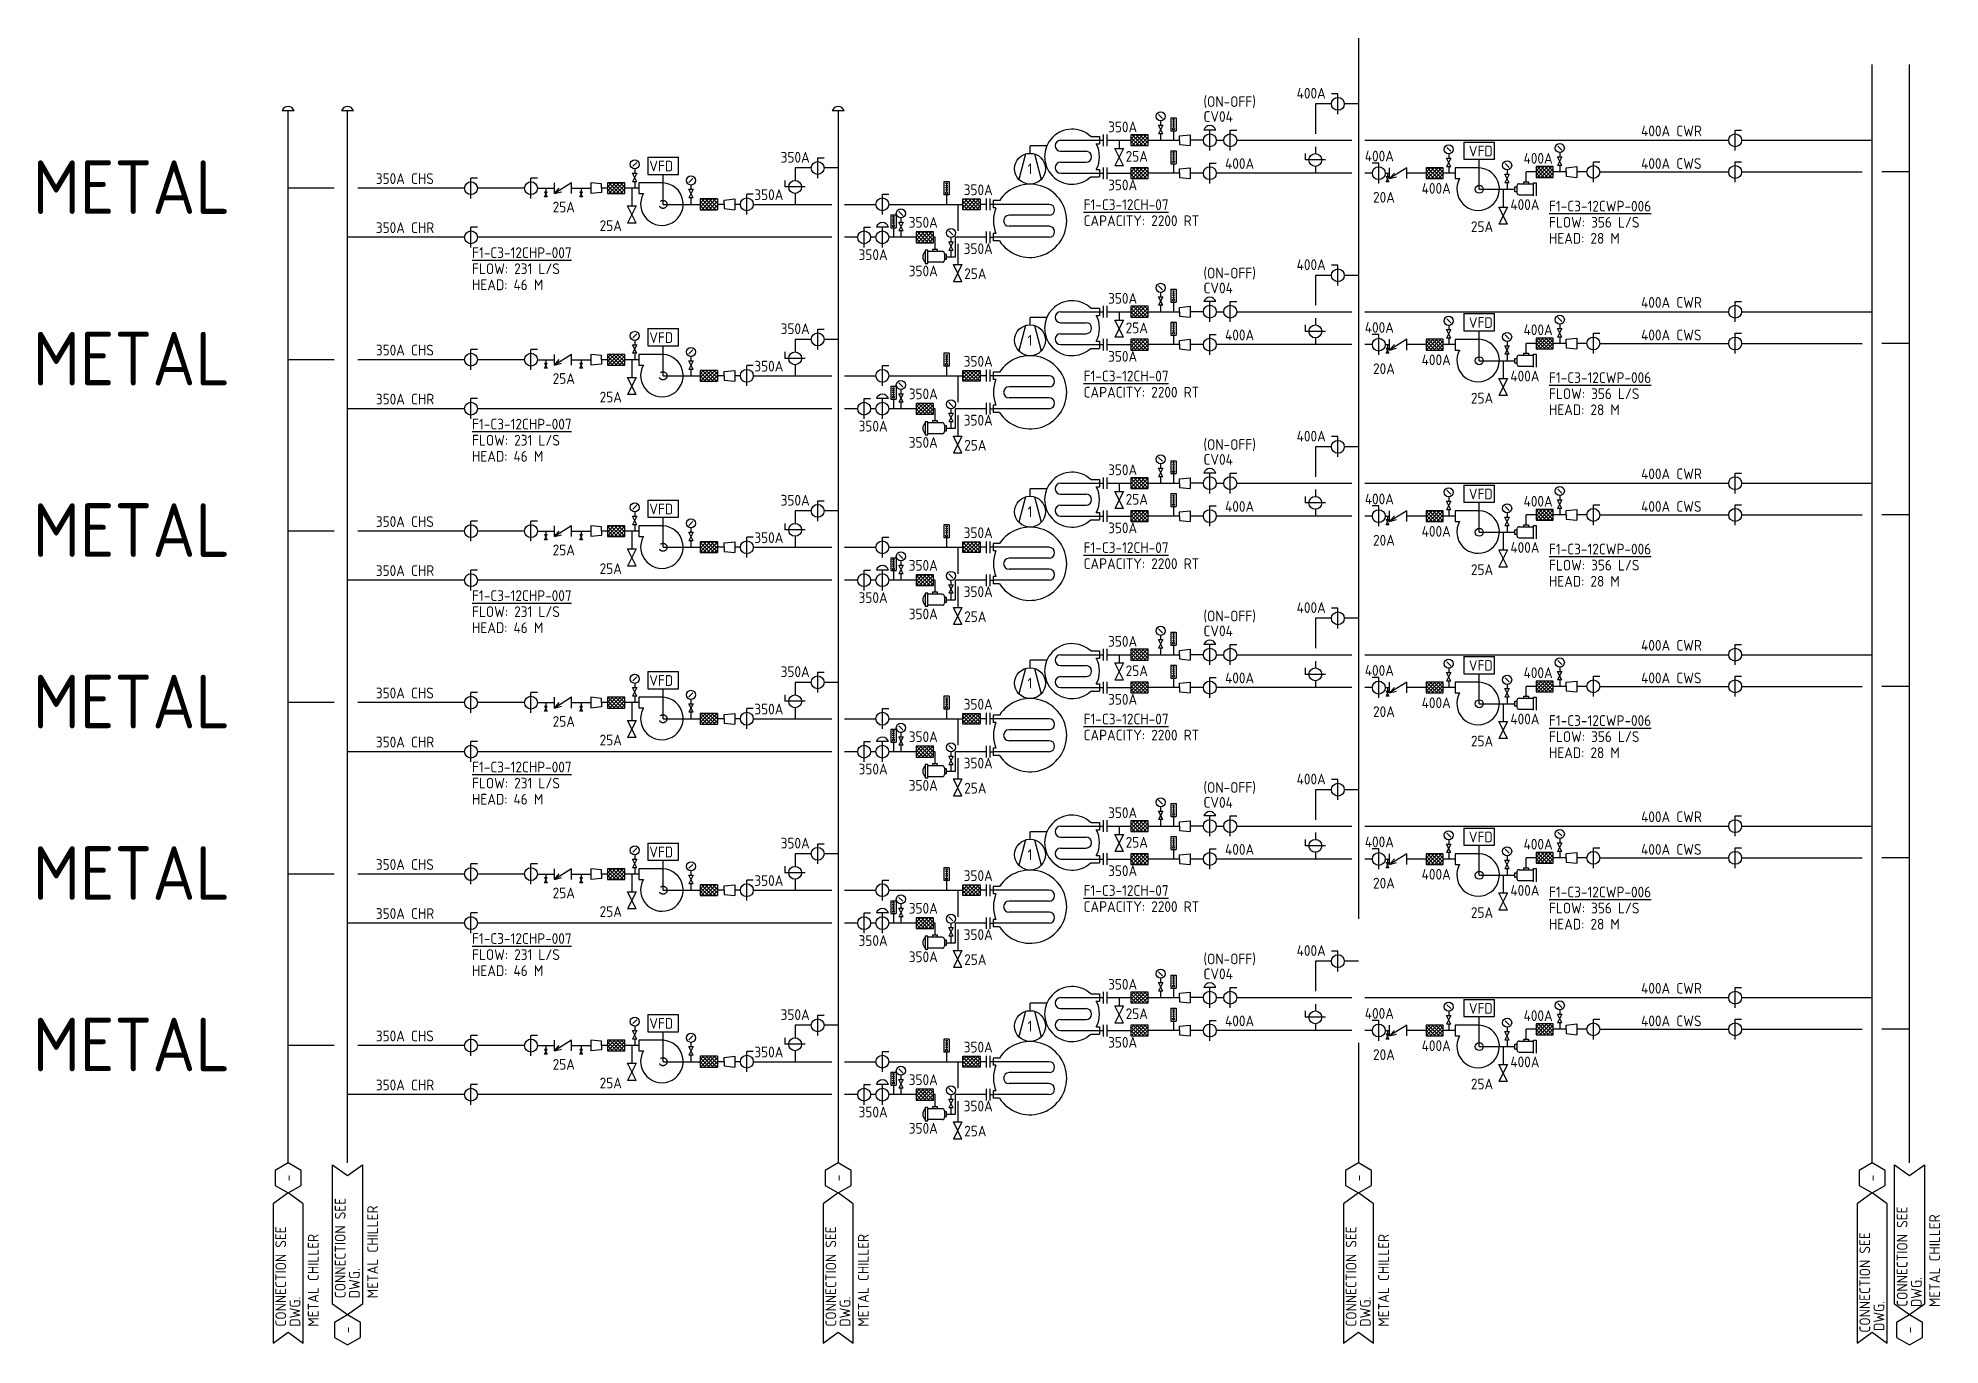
# Model space of a CAD drawing. Header units: millimetres. Extents: x 94 to 1762, y -982 to 1408.
# Drawn here: x 1318.5 to 1762.3, y 1001.8 to 1306.7 of the extents above; entities that cross this region are included whole.
import ezdxf
from ezdxf.enums import TextEntityAlignment as Align

# ---------------------------------------------------------------- set-up
doc = ezdxf.new("R2010")
doc.units = ezdxf.units.MM
doc.header["$LTSCALE"] = 10
doc.linetypes.add('HIDDEN', pattern=[0.375, 0.25, -0.125])
for name, color, linetype in [('DETL-TXT', 4, 'Continuous'), ('M-CWTR-9PIPE-R', 110, 'Continuous'), ('M-CWTR-9PIPE-S', 200, 'Continuous'), ('M-CWTR-COND', 6, 'Continuous'), ('M-CWTR-PIPE-R', 110, 'Continuous'), ('M-CWTR-PIPE-S', 130, 'Continuous'), ('M-CWTR-TEXT', 3, 'Continuous'), ('M-CWTR-TEXT-CO', 3, 'Continuous'), ('M-CWTR-TEXT-eq', 4, 'Continuous'), ('M-CWTR-VAVE', 2, 'Continuous'), ('M-EQ-FUTURE', 15, 'Continuous'), ('M-HVAC-EQPM', 22, 'Continuous'), ('M-HVAC-EQPM-P2', 22, 'HIDDEN'), ('MD-20210222-01', 6, 'Continuous')]:
    doc.layers.add(name, color=color, linetype=linetype)
doc.styles.add('AA-TXT', font='isocp.shx', dxfattribs={"width": 0.8, "bigfont": 'chineset.shx'})

msp = doc.modelspace()

# ---------------------------------------------------------------- texts
at = {"layer": 'DETL-TXT', "style": 'AA-TXT'}
for p in [(1376.79, 1040.75), (1505.15, 1040.75), (1626.56, 1040.75), (1746.43, 1040.75), (1390.66, 1005.3), (1755.14, 1005.3)]:
    msp.add_text('-', height=2.5, rotation=90, dxfattribs=at).set_placement(p, align=Align.MIDDLE)
for s, p in [('CONNECTION SEE', (1390.21, 1012.7)), ('METAL CHILLER', (1397.77, 1012.7)), ('CONNECTION SEE', (1754.69, 1010.7)), ('METAL CHILLER', (1762.25, 1010.64)), ('CONNECTION SEE', (1376.34, 1006.07)), ('METAL CHILLER', (1383.91, 1006.07)), ('CONNECTION SEE', (1504.7, 1006.07)), ('METAL CHILLER', (1512.27, 1006.07)), ('CONNECTION SEE', (1626.11, 1006.07)), ('METAL CHILLER', (1633.67, 1006.07)), ('CONNECTION SEE', (1745.98, 1004.68)), ('DWG. ', (1393.51, 1012.7)), ('DWG. ', (1757.99, 1010.64)), ('DWG. ', (1379.64, 1006.07)), ('DWG.', (1508, 1006.07)), ('DWG. ', (1629.41, 1006.07)), ('DWG. ', (1749.28, 1005.07))]:
    msp.add_text(s, height=2.5, rotation=90, dxfattribs=at).set_placement(p)
at = {"layer": 'M-CWTR-TEXT', "style": 'AA-TXT'}
for s, height, p in [('METAL', 12.5, (1317.25, 1265.64)), ('CAPACITY: 2200 RT', 2.5, (1562.42, 1262.81)), ('FLOW: 356 L/S', 2.5, (1671.03, 1262.46)), ('HEAD: 28 M', 2.5, (1671.03, 1258.71)), ('FLOW: 231 L/S', 2.5, (1419.73, 1251.61)), ('HEAD: 46 M', 2.5, (1419.73, 1247.86)), ('METAL', 12.5, (1317.25, 1225.64)), ('CAPACITY: 2200 RT', 2.5, (1562.42, 1222.81)), ('FLOW: 356 L/S', 2.5, (1671.03, 1222.46)), ('HEAD: 28 M', 2.5, (1671.03, 1218.71)), ('FLOW: 231 L/S', 2.5, (1419.73, 1211.61)), ('HEAD: 46 M', 2.5, (1419.73, 1207.86)), ('METAL', 12.5, (1317.25, 1185.64)), ('CAPACITY: 2200 RT', 2.5, (1562.42, 1182.81)), ('FLOW: 356 L/S', 2.5, (1671.03, 1182.46)), ('HEAD: 28 M', 2.5, (1671.03, 1178.71)), ('FLOW: 231 L/S', 2.5, (1419.73, 1171.61)), ('HEAD: 46 M', 2.5, (1419.73, 1167.86)), ('METAL', 12.5, (1317.25, 1145.64)), ('CAPACITY: 2200 RT', 2.5, (1562.42, 1142.81)), ('FLOW: 356 L/S', 2.5, (1671.03, 1142.46)), ('HEAD: 28 M', 2.5, (1671.03, 1138.71)), ('FLOW: 231 L/S', 2.5, (1419.73, 1131.61)), ('HEAD: 46 M', 2.5, (1419.73, 1127.86)), ('METAL', 12.5, (1317.25, 1105.64)), ('CAPACITY: 2200 RT', 2.5, (1562.42, 1102.81)), ('FLOW: 356 L/S', 2.5, (1671.03, 1102.46)), ('HEAD: 28 M', 2.5, (1671.03, 1098.71)), ('FLOW: 231 L/S', 2.5, (1419.73, 1091.61)), ('HEAD: 46 M', 2.5, (1419.73, 1087.86)), ('METAL', 12.5, (1317.25, 1065.64))]:
    msp.add_text(s, height=height, dxfattribs=at).set_placement(p)
at = {"layer": 'M-CWTR-TEXT-eq', "style": 'AA-TXT'}
for s, p in [('%%UF1-C3-12CH-07', (1562.42, 1266.56)), ('%%UF1-C3-12CWP-006', (1671.03, 1266.21)), ('%%UF1-C3-12CHP-007', (1419.73, 1255.36)), ('%%UF1-C3-12CH-07', (1562.42, 1226.56)), ('%%UF1-C3-12CWP-006', (1671.03, 1226.21)), ('%%UF1-C3-12CHP-007', (1419.73, 1215.36)), ('%%UF1-C3-12CH-07', (1562.42, 1186.56)), ('%%UF1-C3-12CWP-006', (1671.03, 1186.21)), ('%%UF1-C3-12CHP-007', (1419.73, 1175.36)), ('%%UF1-C3-12CH-07', (1562.42, 1146.56)), ('%%UF1-C3-12CWP-006', (1671.03, 1146.21)), ('%%UF1-C3-12CHP-007', (1419.73, 1135.36)), ('%%UF1-C3-12CH-07', (1562.42, 1106.56)), ('%%UF1-C3-12CWP-006', (1671.03, 1106.21)), ('%%UF1-C3-12CHP-007', (1419.73, 1095.36))]:
    msp.add_text(s, height=2.5, dxfattribs=at).set_placement(p)

# ---------------------------------------------------------------- blocks, each defined once
blk = doc.blocks.new('A$Ce59ff46e')
at = {"layer": 'M-CWTR-VAVE'}
h = blk.add_hatch(dxfattribs=at)
h.set_pattern_fill('ANSI37', color=256, scale=5, style=0)
h.set_pattern_definition([(135, (745.02374, 158.5319), (0.4419417, 0.4419417), []), (45, (745.02374, 158.5319), (0.4419417, -0.4419417), [])])
h.paths.add_polyline_path([(492.98, 514.49), (488.98, 514.49), (488.98, 511.98), (492.98, 511.98)])
h = blk.add_hatch(dxfattribs=at)
h.set_pattern_fill('ANSI37', color=256, scale=5, style=0)
h.set_pattern_definition([(135, (745.02374, 150.8435), (0.4419417, 0.4419417), []), (45, (745.02374, 150.8435), (0.4419417, -0.4419417), [])])
h.paths.add_polyline_path([(492.98, 506.8), (488.98, 506.8), (488.98, 504.29), (492.98, 504.29)])
h = blk.add_hatch(dxfattribs=at)
h.set_pattern_fill('ANSI37', color=256, scale=5, style=0)
h.set_pattern_definition([(135, (813.9164, 150.8435), (0.4419417, 0.4419417), []), (45, (813.9164, 150.8435), (0.4419417, -0.4419417), [])])
h.paths.add_polyline_path([(561.87, 506.8), (557.87, 506.8), (557.87, 504.29), (561.87, 504.29)])
h = blk.add_hatch(dxfattribs=at)
h.set_pattern_fill('ANSI37', color=256, scale=5, style=0)
h.set_pattern_definition([(135, (839.5573, 151.1248), (0.4419417, 0.4419417), []), (45, (839.5573, 151.1248), (0.4419417, -0.4419417), [])])
h.paths.add_polyline_path([(587.51, 507.08), (583.51, 507.08), (583.51, 504.57), (587.51, 504.57)])
h = blk.add_hatch(dxfattribs=at)
h.set_pattern_fill('ANSI37', color=256, scale=5, style=0)
h.set_pattern_definition([(135, (622.91065, 147.33355), (0.4419417, 0.4419417), []), (45, (622.91065, 147.33355), (0.4419417, -0.4419417), [])])
h.paths.add_polyline_path([(370.86, 503.29), (366.86, 503.29), (366.86, 500.78), (370.86, 500.78)])
h = blk.add_hatch(dxfattribs=at)
h.set_pattern_fill('ANSI37', color=256, scale=5, style=0)
h.set_pattern_definition([(135, (644.53096, 143.5823), (0.4419417, 0.4419417), []), (45, (644.53096, 143.5823), (0.4419417, -0.4419417), [])])
h.paths.add_polyline_path([(392.49, 499.54), (388.49, 499.54), (388.49, 497.03), (392.49, 497.03)])
h = blk.add_hatch(dxfattribs=at)
h.set_pattern_fill('ANSI37', color=256, scale=5, style=0)
h.set_pattern_definition([(45, (197.7305, 143.5823), (-0.4419417, 0.4419417), []), (135, (197.7305, 143.5823), (-0.4419417, -0.4419417), [])])
h.paths.add_polyline_path([(449.78, 499.54), (453.78, 499.54), (453.78, 497.03), (449.78, 497.03)])
h = blk.add_hatch(dxfattribs=at)
h.set_pattern_fill('ANSI37', color=256, scale=5, style=0)
h.set_pattern_definition([(135, (694.94436, 135.8939), (0.4419417, 0.4419417), []), (45, (694.94436, 135.8939), (0.4419417, -0.4419417), [])])
h.paths.add_polyline_path([(442.9, 491.85), (438.9, 491.85), (438.9, 489.34), (442.9, 489.34)])
at = {"layer": 'M-CWTR-9PIPE-R'}
for p, q in [((333.49, 490.6), (306.17, 490.6)), ((419.16, 490.6), (336.49, 490.6)), ((425.22, 490.6), (422.16, 490.6)), ((429.49, 490.6), (428.22, 490.6)), ((438.9, 490.6), (432.49, 490.6)), ((443.27, 490.6), (442.9, 490.6)), ((443.27, 487.78), (443.27, 490.6)), ((455.28, 490.6), (448.08, 490.6)), ((448.08, 486.04), (448.08, 490.6)), ((445.91, 486.04), (448.08, 486.04))]:
    blk.add_line(p, q, dxfattribs=at)
at = {"layer": 'M-CWTR-9PIPE-S'}
for p, q in [((410.62, 506.77), (410.62, 503.85)), ((414.4, 506.77), (410.62, 506.77)), ((420.66, 506.77), (417.4, 506.77)), ((303.09, 502.04), (292.3, 502.04)), ((333.49, 502.04), (308.58, 502.04)), ((347.49, 502.04), (336.49, 502.04)), ((350.49, 502.04), (354.46, 502.04)), ((358.46, 502.04), (362.92, 502.04)), ((366.86, 502.04), (365.43, 502.04)), ((374.17, 502.04), (370.86, 502.04)), ((372.52, 502.04), (372.52, 497.9)), ((379.81, 498.28), (388.49, 498.28)), ((394.03, 498.28), (392.49, 498.28)), ((397.85, 498.28), (396.54, 498.28)), ((400.85, 498.28), (419.16, 498.28)), ((410.62, 500.85), (410.62, 498.28)), ((422.16, 498.28), (429.49, 498.28)), ((432.49, 498.28), (449.78, 498.28)), ((448.56, 498.28), (448.56, 492.1)), ((455.28, 498.28), (453.78, 498.28)), ((448.56, 489.1), (448.56, 484.23))]:
    blk.add_line(p, q, dxfattribs=at)
at = {"layer": 'M-CWTR-COND'}
blk.add_line((548.32, 505.55), (549.34, 505.55), dxfattribs=at)
at = {"layer": 'M-CWTR-PIPE-R'}
for p, q in [((483.47, 513.23), (488.98, 513.23)), ((486.23, 513.23), (486.23, 511.3)), ((492.98, 513.23), (500.34, 513.23)), ((505.89, 513.23), (502.84, 513.23)), ((508.89, 513.23), (510.66, 513.23)), ((513.66, 513.23), (540.57, 513.23)), ((543.57, 513.23), (628.49, 513.23)), ((631.49, 513.23), (661.94, 513.23))]:
    blk.add_line(p, q, dxfattribs=at)
at = {"layer": 'M-CWTR-PIPE-S'}
for p, q in [((532.03, 521.72), (532.03, 514.73)), ((535.78, 521.72), (532.03, 521.72)), ((542.07, 521.72), (538.78, 521.72)), ((532.03, 511.73), (532.03, 510.14)), ((532.03, 507.14), (532.03, 505.55)), ((483.47, 505.55), (488.98, 505.55)), ((500.34, 505.55), (492.98, 505.55)), ((505.89, 505.55), (502.84, 505.55)), ((540.57, 505.55), (508.89, 505.55)), ((545.32, 505.55), (543.57, 505.55)), ((548.32, 505.55), (549.34, 505.55)), ((548.83, 505.55), (548.83, 504.74)), ((557.87, 505.55), (553.34, 505.55)), ((564.64, 505.55), (561.87, 505.55)), ((570.27, 501.79), (578.58, 501.79)), ((575.83, 501.79), (575.83, 497.65)), ((581.21, 503.53), (581.21, 505.83)), ((583.51, 505.83), (581.21, 505.83)), ((590.55, 505.83), (587.51, 505.83)), ((595.4, 505.83), (593.06, 505.83)), ((598.4, 505.83), (628.49, 505.83)), ((631.49, 505.83), (659.62, 505.83)), ((670.65, 505.83), (664.17, 505.83))]:
    blk.add_line(p, q, dxfattribs=at)
at = {"layer": 'M-CWTR-VAVE'}
for p, q in [((537.28, 524.09), (535.78, 524.09)), ((537.28, 519.35), (537.28, 524.09)), ((496.37, 518.34), (495.45, 519.26)), ((496.37, 518.34), (495.45, 519.26)), ((496.41, 516.74), (495.41, 514.74)), ((496.41, 514.74), (495.41, 516.74)), ((495.41, 516.74), (496.41, 516.74)), ((495.91, 517.74), (495.91, 516.74)), ((495.91, 517.74), (495.91, 516.74)), ((498.28, 518.48), (499.54, 518.48)), ((498.28, 518.48), (499.54, 518.48)), ((498.28, 518.48), (498.28, 515.46)), ((498.28, 518.48), (498.28, 515.46)), ((498.28, 518.48), (499.54, 518.48)), ((498.28, 518.48), (499.54, 518.48)), ((498.28, 518.48), (498.28, 515.46)), ((498.28, 518.48), (498.28, 515.46)), ((498.28, 515.46), (499.54, 515.46)), ((498.28, 515.46), (499.54, 515.46)), ((498.66, 518.07), (499.16, 518.07)), ((498.66, 518.07), (499.16, 518.07)), ((498.66, 518.07), (499.16, 518.07)), ((498.66, 518.07), (499.16, 518.07)), ((498.66, 517.57), (499.16, 517.57)), ((498.66, 517.57), (499.16, 517.57)), ((498.66, 517.57), (499.16, 517.57)), ((498.66, 517.57), (499.16, 517.57)), ((498.66, 517.07), (499.16, 517.07)), ((498.66, 517.07), (499.16, 517.07)), ((498.66, 517.07), (499.16, 517.07)), ((498.66, 517.07), (499.16, 517.07)), ((498.66, 516.56), (499.16, 516.56)), ((498.66, 516.56), (499.16, 516.56)), ((498.91, 518.22), (498.91, 516.15)), ((498.91, 518.22), (498.91, 516.15)), ((498.91, 518.22), (498.91, 516.15)), ((498.91, 518.22), (498.91, 516.15)), ((498.91, 515.46), (498.91, 513.23)), ((498.91, 515.46), (498.91, 513.23)), ((499.54, 518.48), (499.54, 515.46)), ((499.54, 518.48), (499.54, 515.46)), ((499.54, 518.48), (499.54, 515.46)), ((499.54, 518.48), (499.54, 515.46)), ((508.78, 515.6), (505.99, 515.6)), ((507.39, 510.86), (507.39, 515.6)), ((512.16, 515.6), (513.66, 515.6)), ((512.16, 510.86), (512.16, 515.6)), ((629.99, 515.6), (631.49, 515.6)), ((629.99, 510.86), (629.99, 515.6)), ((487.23, 511.3), (485.23, 507.3)), ((487.23, 507.3), (485.23, 511.3)), ((485.23, 511.3), (487.23, 511.3)), ((492.98, 514.49), (488.98, 514.49)), ((488.98, 514.49), (488.98, 511.98)), ((488.98, 511.98), (492.98, 511.98)), ((492.98, 511.98), (492.98, 514.49)), ((496.41, 514.74), (495.41, 514.74)), ((495.91, 514.74), (495.91, 513.23)), ((498.28, 510.79), (498.28, 507.77)), ((498.28, 510.79), (498.28, 507.77)), ((498.28, 510.79), (499.54, 510.79)), ((498.28, 510.79), (499.54, 510.79)), ((498.66, 510.38), (499.16, 510.38)), ((498.66, 510.38), (499.16, 510.38)), ((498.91, 510.53), (498.91, 508.46)), ((498.91, 510.53), (498.91, 508.46)), ((499.54, 510.79), (499.54, 507.77)), ((499.54, 510.79), (499.54, 507.77)), ((500.34, 514.24), (502.84, 514.49)), ((500.34, 513.23), (500.34, 514.24)), ((500.34, 513.23), (500.34, 512.23)), ((500.34, 512.23), (502.84, 511.98)), ((502.84, 514.49), (502.84, 511.98)), ((563.6, 510.66), (562.68, 511.58)), ((589.52, 510.94), (588.6, 511.86)), ((589.52, 510.94), (588.6, 511.86)), ((372.75, 507.15), (373.67, 508.07)), ((373.21, 506.54), (373.21, 505.54)), ((415.9, 504.4), (415.9, 509.14)), ((415.9, 509.14), (417.4, 509.14)), ((487.23, 507.3), (485.23, 507.3)), ((488.98, 506.8), (488.98, 504.29)), ((492.98, 506.8), (488.98, 506.8)), ((492.98, 504.29), (492.98, 506.8)), ((498.28, 507.77), (499.54, 507.77)), ((498.28, 507.77), (499.54, 507.77)), ((498.66, 509.88), (499.16, 509.88)), ((498.66, 509.88), (499.16, 509.88)), ((498.66, 509.38), (499.16, 509.38)), ((498.66, 509.38), (499.16, 509.38)), ((498.66, 508.88), (499.16, 508.88)), ((498.66, 508.88), (499.16, 508.88)), ((498.91, 507.77), (498.91, 505.55)), ((498.91, 507.77), (498.91, 505.55)), ((500.34, 506.55), (502.84, 506.8)), ((500.34, 505.55), (500.34, 506.55)), ((502.84, 506.8), (502.84, 504.29)), ((507.39, 503.18), (507.39, 507.92)), ((507.39, 507.92), (508.89, 507.92)), ((529.66, 510.14), (529.66, 508.64)), ((534.4, 508.64), (529.66, 508.64)), ((546.82, 507.92), (545.31, 507.92)), ((546.82, 503.18), (546.82, 507.92)), ((549.34, 504.29), (549.34, 506.8)), ((553.34, 506.8), (549.34, 504.29)), ((553.34, 504.29), (553.34, 506.8)), ((557.87, 506.8), (557.87, 504.29)), ((561.87, 506.8), (557.87, 506.8)), ((561.87, 504.29), (561.87, 506.8)), ((562.64, 509.05), (563.64, 509.05)), ((563.64, 507.05), (562.64, 509.05)), ((563.64, 509.05), (562.64, 507.05)), ((563.64, 507.05), (562.64, 507.05)), ((563.14, 510.05), (563.14, 509.05)), ((563.14, 507.05), (563.14, 505.55)), ((577.23, 506.9), (576.31, 507.82)), ((576.77, 506.3), (576.77, 505.3)), ((587.51, 507.08), (583.51, 507.08)), ((583.51, 507.08), (583.51, 504.57)), ((587.51, 504.57), (587.51, 507.08)), ((589.56, 509.33), (588.56, 507.33)), ((589.56, 507.33), (588.56, 509.33)), ((588.56, 509.33), (589.56, 509.33)), ((589.56, 507.33), (588.56, 507.33)), ((589.06, 510.33), (589.06, 509.33)), ((589.06, 507.33), (589.06, 505.83)), ((590.55, 506.83), (593.06, 507.08)), ((590.55, 505.83), (590.55, 506.83)), ((593.06, 507.08), (593.06, 504.57)), ((596.9, 508.2), (598.4, 508.2)), ((596.9, 503.46), (596.9, 508.2)), ((629.99, 508.2), (631.49, 508.2)), ((629.99, 503.46), (629.99, 508.2)), ((334.99, 499.67), (334.99, 504.41)), ((336.49, 504.41), (334.99, 504.41)), ((348.99, 499.67), (348.99, 504.41)), ((350.49, 504.41), (348.99, 504.41)), ((354.46, 500.78), (354.46, 503.29)), ((358.46, 503.29), (354.46, 500.78)), ((354.46, 500.78), (355.57, 502.07)), ((358.46, 500.78), (358.46, 503.29)), ((362.92, 503.29), (362.92, 500.78)), ((365.43, 503.04), (362.92, 503.29)), ((365.43, 502.04), (365.43, 503.04)), ((365.43, 502.04), (365.43, 501.03)), ((370.86, 503.29), (366.86, 503.29)), ((366.86, 503.29), (366.86, 500.78)), ((370.86, 500.78), (370.86, 503.29)), ((373.71, 505.54), (372.71, 503.54)), ((373.71, 503.54), (372.71, 505.54)), ((372.71, 505.54), (373.71, 505.54)), ((373.71, 503.54), (372.71, 503.54)), ((373.21, 503.54), (373.21, 502.04)), ((386.81, 501.79), (385.81, 499.79)), ((386.81, 499.79), (385.81, 501.79)), ((385.81, 501.79), (386.81, 501.79)), ((385.85, 503.39), (386.77, 504.31)), ((386.31, 502.79), (386.31, 501.79)), ((408.25, 503.86), (408.25, 502.35)), ((412.99, 502.35), (408.25, 502.35)), ((445.35, 503.53), (445.35, 500.51)), ((445.35, 503.53), (445.35, 500.51)), ((446.6, 503.53), (445.35, 503.53)), ((446.6, 503.53), (445.35, 503.53)), ((446.23, 503.12), (445.72, 503.12)), ((446.23, 503.12), (445.72, 503.12)), ((446.23, 502.62), (445.72, 502.62)), ((446.23, 502.62), (445.72, 502.62)), ((446.23, 502.12), (445.72, 502.12)), ((446.23, 502.12), (445.72, 502.12)), ((446.23, 501.62), (445.72, 501.62)), ((446.23, 501.62), (445.72, 501.62)), ((445.97, 503.27), (445.97, 501.2)), ((445.97, 503.27), (445.97, 501.2)), ((446.6, 503.53), (446.6, 500.51)), ((446.6, 503.53), (446.6, 500.51)), ((488.98, 504.29), (492.98, 504.29)), ((488.98, 504.29), (492.98, 504.29)), ((500.34, 505.55), (500.34, 504.54)), ((500.34, 504.54), (502.84, 504.29)), ((548.53, 504.74), (549.13, 504.74)), ((548.53, 503.54), (549.13, 504.74)), ((548.53, 504.74), (549.13, 503.54)), ((549.13, 503.54), (548.53, 503.54)), ((549.34, 504.29), (550.46, 505.58)), ((549.34, 504.29), (550.98, 504.73)), ((557.87, 504.29), (561.87, 504.29)), ((577.27, 505.3), (576.27, 503.3)), ((577.27, 503.3), (576.27, 505.3)), ((576.27, 505.3), (577.27, 505.3)), ((577.27, 503.3), (576.27, 503.3)), ((576.77, 503.3), (576.77, 501.79)), ((578.58, 502.35), (579.04, 502.35)), ((578.58, 501.23), (578.58, 502.35)), ((579.04, 502.57), (579.04, 501.01)), ((579.54, 503.07), (582.89, 503.07)), ((580.65, 503.53), (581.78, 503.53)), ((580.65, 503.07), (580.65, 503.53)), ((581.78, 503.53), (581.78, 503.07)), ((582.89, 500.26), (582.89, 503.33)), ((582.89, 503.33), (583.53, 503.33)), ((583.51, 504.57), (587.51, 504.57)), ((583.53, 503.33), (583.53, 500.26)), ((590.55, 505.83), (590.55, 504.83)), ((590.55, 504.83), (593.06, 504.57)), ((352.17, 501.23), (352.77, 501.23)), ((352.17, 500.03), (352.77, 501.23)), ((352.17, 501.23), (352.77, 500.03)), ((352.77, 500.03), (352.17, 500.03)), ((354.46, 500.78), (356.1, 501.22)), ((360.39, 501.23), (360.99, 501.23)), ((360.39, 500.03), (360.99, 501.23)), ((360.39, 501.23), (360.99, 500.03)), ((360.99, 500.03), (360.39, 500.03)), ((365.43, 501.03), (362.92, 500.78)), ((366.86, 500.78), (370.86, 500.78)), ((373.52, 497.9), (371.52, 493.9)), ((373.52, 493.9), (371.52, 497.9)), ((371.52, 497.9), (373.52, 497.9)), ((386.81, 499.79), (385.81, 499.79)), ((386.31, 499.79), (386.31, 498.28)), ((392.49, 499.54), (388.49, 499.54)), ((388.49, 499.54), (388.49, 497.03)), ((392.49, 499.54), (392.49, 497.03)), ((394.03, 499.29), (396.54, 499.54)), ((394.03, 498.28), (394.03, 499.29)), ((394.03, 498.28), (394.03, 497.28)), ((394.03, 497.28), (396.54, 497.03)), ((396.54, 499.54), (396.54, 497.03)), ((399.35, 495.91), (399.35, 500.65)), ((400.85, 500.65), (399.35, 500.65)), ((430.99, 495.91), (430.99, 500.65)), ((430.99, 500.65), (432.49, 500.65)), ((446.6, 500.51), (445.35, 500.51)), ((446.6, 500.51), (445.35, 500.51)), ((445.97, 500.51), (445.97, 498.28)), ((445.97, 500.51), (445.97, 498.28)), ((449.78, 497.03), (449.78, 499.54)), ((449.78, 499.54), (453.78, 499.54)), ((453.78, 499.54), (453.78, 497.03)), ((576.83, 497.65), (574.83, 493.66)), ((576.83, 493.66), (574.83, 497.65)), ((574.83, 497.65), (576.83, 497.65)), ((579.04, 501.23), (578.58, 501.23)), ((579.54, 500.51), (582.89, 500.51)), ((334.99, 488.23), (334.99, 492.97)), ((336.49, 492.97), (334.99, 492.97)), ((373.52, 493.9), (371.52, 493.9)), ((388.49, 497.03), (392.49, 497.03)), ((426.72, 488.23), (426.72, 492.97)), ((426.72, 492.97), (428.22, 492.97)), ((432.38, 492.97), (429.59, 492.97)), ((430.99, 488.23), (430.99, 492.97)), ((432.93, 495.84), (434.18, 495.84)), ((432.93, 495.84), (434.18, 495.84)), ((432.93, 495.84), (432.93, 492.83)), ((432.93, 492.83), (434.18, 492.83)), ((432.93, 492.83), (434.18, 492.83)), ((433.3, 495.43), (433.8, 495.43)), ((433.3, 495.43), (433.8, 495.43)), ((433.3, 494.93), (433.8, 494.93)), ((433.3, 494.93), (433.8, 494.93)), ((433.3, 494.43), (433.8, 494.43)), ((433.3, 494.43), (433.8, 494.43)), ((433.3, 493.93), (433.8, 493.93)), ((433.3, 493.93), (433.8, 493.93)), ((433.55, 495.58), (433.55, 493.51)), ((433.55, 495.58), (433.55, 493.51)), ((433.55, 492.83), (433.55, 490.6)), ((433.55, 492.83), (433.55, 490.6)), ((434.18, 495.84), (434.18, 492.83)), ((435.8, 494.1), (434.8, 492.1)), ((435.8, 492.1), (434.8, 494.1)), ((434.8, 494.1), (435.8, 494.1)), ((435.76, 495.7), (434.84, 496.62)), ((435.76, 495.7), (434.84, 496.62)), ((435.3, 495.1), (435.3, 494.1)), ((453.78, 497.03), (449.78, 497.03)), ((576.83, 493.66), (574.83, 493.66)), ((435.8, 492.1), (434.8, 492.1)), ((435.3, 492.1), (435.3, 490.6)), ((438.9, 491.85), (438.9, 489.34)), ((442.9, 491.85), (438.9, 491.85)), ((438.9, 489.34), (442.9, 489.34)), ((442.9, 489.34), (442.9, 491.85)), ((447.49, 489.55), (446.49, 487.55)), ((447.49, 487.55), (446.49, 489.55)), ((446.49, 489.55), (447.49, 489.55)), ((447.45, 491.15), (446.53, 492.07)), ((447.45, 491.15), (446.53, 492.07)), ((446.99, 490.55), (446.99, 489.55)), ((441.6, 487.58), (440.95, 487.58)), ((440.95, 487.58), (440.95, 484.51)), ((440.95, 484.51), (441.6, 484.51)), ((441.6, 484.51), (441.6, 487.58)), ((444.95, 487.32), (441.6, 487.32)), ((444.95, 484.76), (441.6, 484.76)), ((443.83, 487.78), (442.71, 487.78)), ((442.71, 487.78), (442.71, 487.32)), ((443.83, 487.32), (443.83, 487.78)), ((445.45, 486.82), (445.45, 485.26)), ((445.91, 486.6), (445.45, 486.6)), ((445.45, 485.48), (445.91, 485.48)), ((445.91, 485.48), (445.91, 486.6)), ((447.49, 487.55), (446.49, 487.55)), ((446.99, 487.55), (446.99, 486.04)), ((449.56, 484.23), (447.56, 480.23)), ((449.56, 480.23), (447.56, 484.23)), ((447.56, 484.23), (449.56, 484.23)), ((449.56, 480.23), (447.56, 480.23))]:
    blk.add_line(p, q, dxfattribs=at)
for centre, radius in [((495.91, 518.8), 1.06), ((495.91, 518.8), 1.06), ((537.28, 521.72), 1.5), ((498.91, 515.92), 0.223), ((498.91, 515.92), 0.223), ((507.39, 513.23), 1.5), ((512.16, 513.23), 1.5), ((563.14, 511.11), 1.06), ((589.06, 511.4), 1.06), ((589.06, 511.4), 1.06), ((629.99, 513.23), 1.5), ((373.21, 507.6), 1.06), ((415.9, 506.77), 1.5), ((498.91, 508.23), 0.223), ((498.91, 508.23), 0.223), ((507.39, 505.55), 1.5), ((532.03, 508.64), 1.5), ((546.82, 505.55), 1.5), ((576.77, 507.36), 1.06), ((596.9, 505.83), 1.5), ((629.99, 505.83), 1.5), ((334.99, 502.04), 1.5), ((348.99, 502.04), 1.5), ((386.31, 503.85), 1.06), ((410.62, 502.35), 1.5), ((399.35, 498.28), 1.5), ((430.99, 498.28), 1.5), ((435.3, 496.16), 1.06), ((435.3, 496.16), 1.06), ((445.97, 500.97), 0.223), ((445.97, 500.97), 0.223), ((433.55, 493.28), 0.223), ((433.55, 493.28), 0.223), ((446.99, 491.61), 1.06), ((446.99, 491.61), 1.06), ((334.99, 490.6), 1.5), ((426.72, 490.6), 1.5), ((430.99, 490.6), 1.5)]:
    blk.add_circle(centre, radius, dxfattribs=at)
for centre, radius, start, end in [((507.39, 515.19), 1.45, 16.4573, 163.5427), ((579.54, 502.57), 0.5, 90, 180), ((579.54, 501.01), 0.5, 180, 270), ((430.99, 492.56), 1.45, 16.4573, 163.5427), ((442.24, 486.04), 1.81, 135, 225), ((444.95, 486.82), 0.5, 0, 90), ((444.95, 485.26), 0.5, 270, 0)]:
    blk.add_arc(centre, radius, start, end, dxfattribs=at)
at = {"layer": 'M-HVAC-EQPM'}
for p, q in [((465.45, 510.19), (465.45, 511.91)), ((469.35, 511.91), (465.45, 511.91)), ((472.57, 513.23), (481.64, 513.23)), ((472.57, 510.67), (478.54, 510.67)), ((479.6, 514.09), (481.64, 514.09)), ((479.6, 514.09), (481.64, 514.09)), ((480.91, 512.38), (481.64, 512.38)), ((480.91, 512.38), (481.64, 512.38)), ((481.64, 514.09), (481.64, 512.38)), ((481.64, 514.09), (481.64, 512.38)), ((481.64, 513.23), (482.59, 513.23)), ((482.59, 511.88), (482.59, 514.59)), ((483.47, 511.88), (483.47, 514.59)), ((566.7, 512.79), (573.85, 512.79)), ((566.7, 512.79), (566.7, 508.79)), ((573.85, 508.79), (573.85, 512.79)), ((376.23, 509.28), (383.38, 509.28)), ((376.23, 509.28), (376.23, 505.28)), ((383.38, 505.28), (383.38, 509.28)), ((464.41, 510.03), (462.83, 504.11)), ((466.48, 510.03), (468.07, 504.11)), ((472.57, 508.11), (478.54, 508.11)), ((480.91, 506.4), (481.64, 506.4)), ((480.91, 506.4), (481.64, 506.4)), ((481.64, 506.4), (481.64, 504.69)), ((481.64, 506.4), (481.64, 504.69)), ((482.59, 504.19), (482.59, 506.9)), ((483.47, 504.19), (483.47, 506.9)), ((564.64, 506.79), (564.64, 504.3)), ((570.27, 506.79), (564.64, 506.79)), ((566.7, 508.79), (573.85, 508.79)), ((570.27, 501.79), (570.27, 508.79)), ((379.81, 503.28), (374.17, 503.28)), ((374.17, 503.28), (374.17, 500.79)), ((376.23, 505.28), (383.38, 505.28)), ((379.81, 498.28), (379.81, 505.28)), ((472.57, 505.55), (481.64, 505.55)), ((479.6, 504.69), (481.64, 504.69)), ((479.6, 504.69), (481.64, 504.69)), ((481.64, 505.55), (482.59, 505.55)), ((564.64, 504.3), (565.69, 504.3)), ((374.17, 500.79), (375.22, 500.79)), ((455.28, 496.93), (455.28, 499.64)), ((456.16, 496.93), (456.16, 499.64)), ((456.85, 498.28), (456.16, 498.28)), ((456.85, 499.14), (456.85, 497.43)), ((456.85, 499.14), (456.85, 497.43)), ((458.31, 499.14), (456.85, 499.14)), ((458.31, 499.14), (456.85, 499.14)), ((469.9, 498.28), (456.85, 498.28)), ((457.44, 497.43), (456.85, 497.43)), ((457.44, 497.43), (456.85, 497.43)), ((469.9, 495.72), (460.56, 495.72)), ((469.9, 493.16), (460.56, 493.16)), ((455.28, 489.24), (455.28, 491.95)), ((456.16, 489.24), (456.16, 491.95)), ((456.16, 490.6), (456.85, 490.6)), ((456.85, 491.45), (456.85, 489.74)), ((456.85, 491.45), (456.85, 489.74)), ((457.44, 491.45), (456.85, 491.45)), ((457.44, 491.45), (456.85, 491.45)), ((469.9, 490.6), (456.85, 490.6)), ((458.31, 489.74), (456.85, 489.74)), ((458.31, 489.74), (456.85, 489.74))]:
    blk.add_line(p, q, dxfattribs=at)
for centre, radius in [((465.45, 506.58), 3.6), ((570.27, 501.79), 0.934)]:
    blk.add_circle(centre, radius, dxfattribs=at)
for centre, radius, start, end in [((475.24, 509.39), 6.41, 47.1666, 312.8334), ((472.57, 511.95), 1.28, 90, 270), ((478.54, 509.39), 1.28, 270, 90), ((475.24, 509.39), 6.41, 332.1819, 27.8181), ((472.57, 506.83), 1.28, 90, 270), ((570, 501.84), 4.96, 150.3127, 86.8785), ((379.54, 498.33), 4.96, 150.3127, 86.8785), ((465.45, 494.44), 8.54, 213.367, 146.633), ((465.45, 494.44), 8.54, 159.5127, 200.4873), ((469.9, 497), 1.28, 270.0002, 90), ((460.56, 494.44), 1.28, 90, 270), ((469.9, 491.88), 1.28, 270.0002, 89.9998)]:
    blk.add_arc(centre, radius, start, end, dxfattribs=at)
at = {"layer": 'M-HVAC-EQPM-P2'}
blk.add_circle((379.81, 498.28), 0.934, dxfattribs=at)
at = {"layer": 'MD-20210222-01'}
for p, q in [((352.47, 502.04), (352.47, 501.23)), ((360.69, 502.04), (360.69, 501.23))]:
    blk.add_line(p, q, dxfattribs=at)
at = {"layer": 'M-CWTR-TEXT', "style": 'AA-TXT'}
for s, height, p in [('400A', 2.5, (527.66, 522.96)), ('CV04', 2.5, (505.91, 517.52)), ('350A', 2.5, (483.66, 515.1)), ('400A CWR', 2.5, (608.03, 514.16)), ('350A', 2.5, (407.25, 508.01)), ('25A', 2.5, (487.76, 508.22)), ('400A', 2.5, (543.56, 508.3)), ('400A', 2.5, (510.95, 506.55)), ('400A', 2.5, (580.61, 507.77)), ('400A CWS', 2.5, (608.03, 506.55)), ('350A CHS', 2.5, (312.79, 503.03)), ('350A', 2.5, (401.11, 499.28)), ('350A', 2.5, (449.96, 500.42)), ('350A', 2.5, (483.66, 501.56)), ('400A', 2.5, (556.83, 500.76)), ('25A', 2.5, (354.05, 496.4)), ('20A', 2.5, (545.48, 498.68)), ('400A', 2.5, (577.53, 496.98)), ('350A CHR', 2.5, (312.79, 491.59)), ('25A', 2.5, (365.01, 492.06)), ('350A', 2.5, (437.14, 492.82)), ('25A', 2.5, (568.32, 491.82)), ('350A', 2.5, (449.96, 486.68)), ('350A', 2.5, (425.44, 485.29)), ('350A', 2.5, (437.14, 481.49)), ('400A SUCTION DIFF', 0.0025, (444.94, 487.35)), ('25A', 2.5, (450.08, 480.84))]:
    blk.add_text(s, height=height, dxfattribs=at).set_placement(p)
for p in [(352.18, 500.03), (360.4, 500.03)]:
    blk.add_text('25A GATE VALVE', height=0.00075, rotation=180, dxfattribs=at).set_placement(p)
at = {"layer": 'M-CWTR-TEXT-CO', "style": 'AA-TXT'}
blk.add_text('(ON-OFF)', height=2.5, dxfattribs=at).set_placement((505.91, 521))
at = {"layer": 'M-HVAC-EQPM', "style": 'AA-TXT'}
for p in [(567.84, 509.46), (376.6, 505.95)]:
    blk.add_text('VFD', height=2.5, dxfattribs=at).set_placement(p)
blk.add_text('1', height=2.5, dxfattribs=at).set_placement((465.43, 506.58), align=Align.MIDDLE)

# ---------------------------------------------------------------- linework, layer by layer
at = {"layer": 'DETL-TXT'}
for points in [[(1376.79, 1037.25), (1379.82, 1039), (1379.82, 1042.5), (1376.79, 1044.25), (1373.76, 1042.5), (1373.76, 1039)], [(1505.15, 1037.25), (1508.18, 1039), (1508.18, 1042.5), (1505.15, 1044.25), (1502.12, 1042.5), (1502.12, 1039)], [(1626.56, 1037.25), (1629.59, 1039), (1629.59, 1042.5), (1626.56, 1044.25), (1623.52, 1042.5), (1623.52, 1039)], [(1746.43, 1037.25), (1749.46, 1039), (1749.46, 1042.5), (1746.43, 1044.25), (1743.4, 1042.5), (1743.4, 1039)], [(1390.66, 1001.8), (1393.69, 1003.55), (1393.69, 1007.05), (1390.66, 1008.8), (1387.62, 1007.05), (1387.62, 1003.55)], [(1755.14, 1001.8), (1758.17, 1003.55), (1758.17, 1007.05), (1755.14, 1008.8), (1752.11, 1007.05), (1752.11, 1003.55)]]:
    msp.add_lwpolyline(points, close=True, dxfattribs=at)
for points in [[(1390.66, 1008.8), (1387.16, 1011.3), (1387.16, 1043.8), (1390.66, 1041.3), (1394.16, 1043.8), (1394.16, 1011.3), (1390.66, 1008.8)], [(1755.14, 1008.8), (1751.64, 1011.3), (1751.64, 1043.8), (1755.14, 1041.3), (1758.64, 1043.8), (1758.64, 1011.3), (1755.14, 1008.8)], [(1376.79, 1037.25), (1373.29, 1034.75), (1373.29, 1002.25), (1376.79, 1004.75), (1380.29, 1002.25), (1380.29, 1034.75), (1376.79, 1037.25)], [(1505.15, 1037.25), (1501.65, 1034.75), (1501.65, 1002.25), (1505.15, 1004.75), (1508.65, 1002.25), (1508.65, 1034.75), (1505.15, 1037.25)], [(1626.56, 1037.25), (1623.06, 1034.75), (1623.06, 1002.25), (1626.56, 1004.75), (1630.06, 1002.25), (1630.06, 1034.75), (1626.56, 1037.25)], [(1746.43, 1037.25), (1742.93, 1034.75), (1742.93, 1002.25), (1746.43, 1004.75), (1749.93, 1002.25), (1749.93, 1034.75), (1746.43, 1037.25)]]:
    msp.add_lwpolyline(points, dxfattribs=at)
at = {"layer": 'M-CWTR-9PIPE-R'}
for p, q in [((1392.05, 1289.69), (1389.26, 1289.69)), ((1390.66, 1044.25), (1390.66, 1289.69))]:
    msp.add_line(p, q, dxfattribs=at)
msp.add_arc((1390.66, 1289.28), 1.45, 16.4573, 163.5427, dxfattribs=at)
at = {"layer": 'M-CWTR-9PIPE-S'}
for p, q in [((1378.18, 1289.69), (1375.4, 1289.69)), ((1376.79, 1044.25), (1376.79, 1289.69)), ((1506.54, 1289.69), (1503.75, 1289.69)), ((1505.15, 1289.69), (1505.15, 1044.25))]:
    msp.add_line(p, q, dxfattribs=at)
for centre in [(1376.79, 1289.28), (1505.15, 1289.28)]:
    msp.add_arc(centre, 1.45, 16.4573, 163.5427, dxfattribs=at)
at = {"layer": 'M-CWTR-PIPE-R'}
msp.add_line((1746.43, 1044.25), (1746.43, 1300.48), dxfattribs=at)
at = {"layer": 'M-CWTR-PIPE-S'}
for p, q in [((1626.56, 1306.68), (1626.56, 1101.21)), ((1755.14, 1044.25), (1755.14, 1300.48)), ((1626.56, 1072.24), (1626.56, 1044.25))]:
    msp.add_line(p, q, dxfattribs=at)

# ---------------------------------------------------------------- block references
at = {"layer": 'M-EQ-FUTURE'}
for p in [(1084.49, 769.6), (1084.49, 729.6), (1084.49, 689.6), (1084.49, 649.6), (1084.49, 609.6), (1084.49, 569.6)]:
    msp.add_blockref('A$Ce59ff46e', p, dxfattribs=at)

msp.set_redraw_order([(e.dxf.handle, doc.entitydb.next_handle()) for e in msp.query("TEXT MTEXT ATTDEF DIMENSION ARC_DIMENSION")])  # texts and dimensions are drawn at this point

doc.saveas('drawing.dxf')
